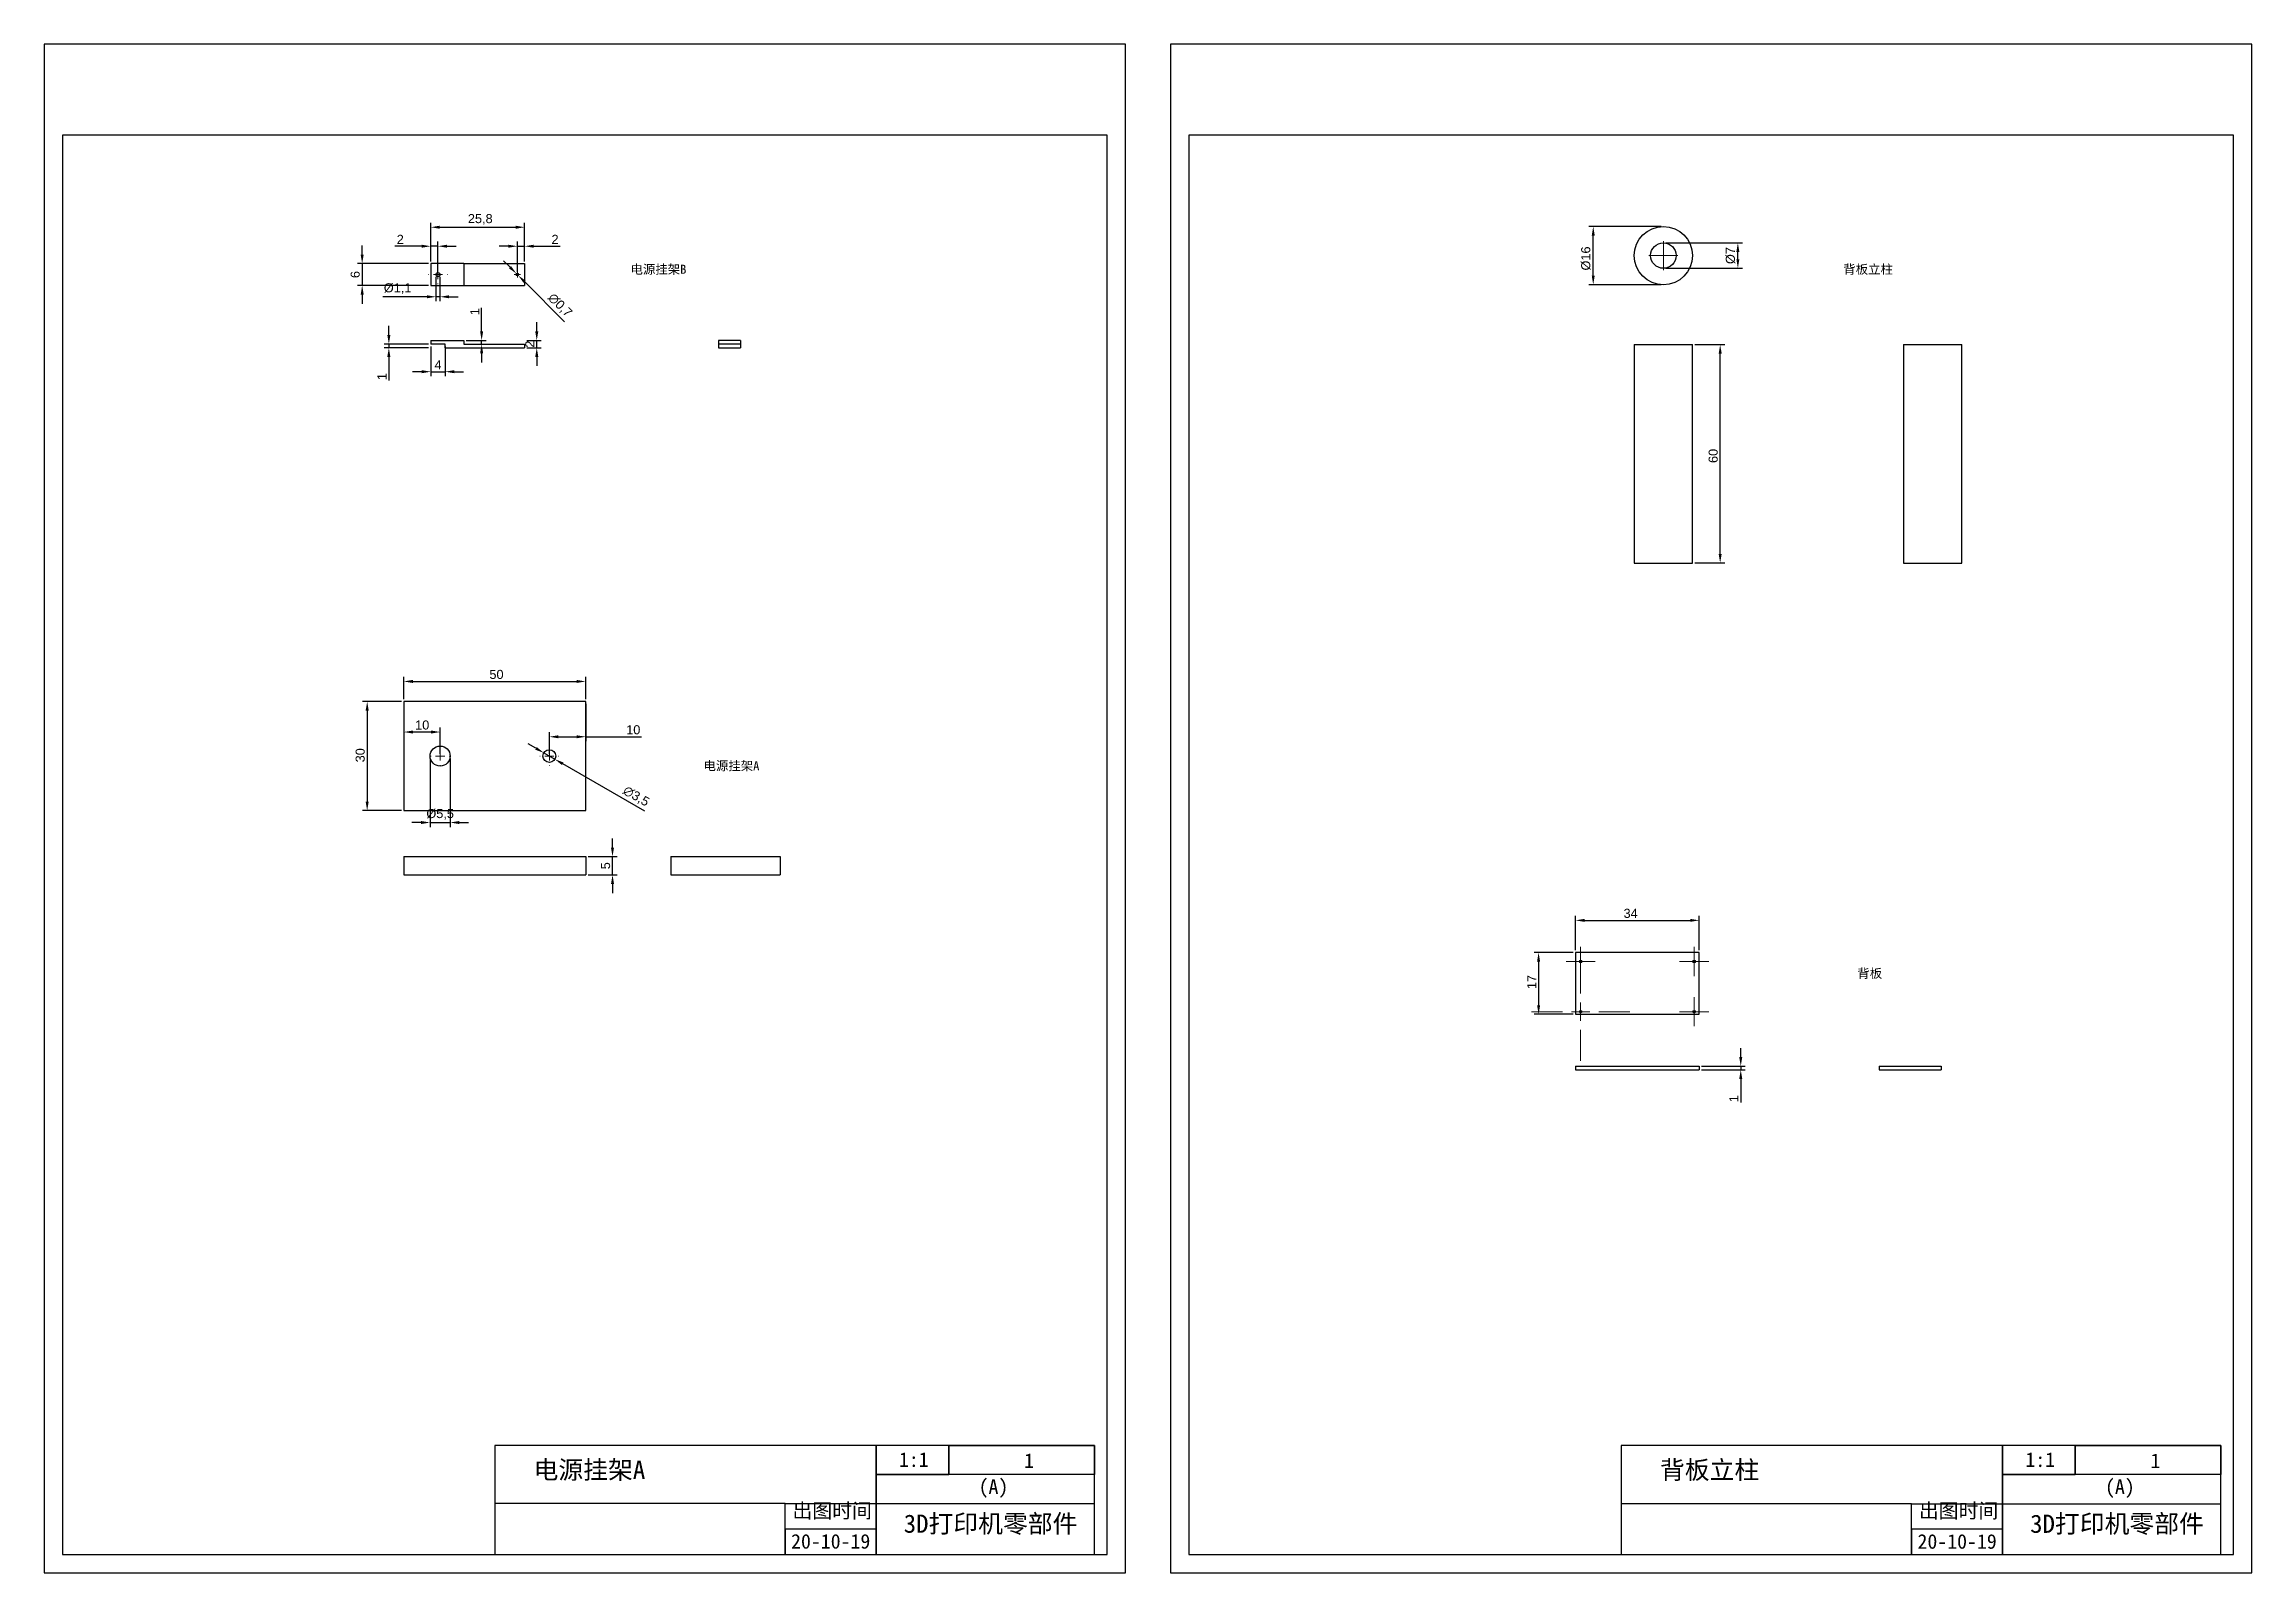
# Model space of a CAD drawing. Header units: millimetres. Extents: x -9 to 2385, y -1365 to 512.
# Drawn here: x 191 to 797, y -872 to -452 of the extents above; entities that cross this region are included whole.
import ezdxf

# ---------------------------------------------------------------- set-up
doc = ezdxf.new("R2010")
doc.units = ezdxf.units.MM
doc.styles.get("Standard").update_dxf_attribs({"font": 'arial.ttf'})
doc.dimstyles.new('ISO-25', dxfattribs={"dimtxt": 2.5, "dimasz": 2.5, "dimexe": 1.25, "dimexo": 0.625, "dimtad": 1, "dimtxsty": 'Standard', "dimcen": 2.5, "dimclrd": 1, "dimclre": 1, "dimclrt": 1, "dimadec": 0, "dimazin": 0, "dimtfac": 1, "dimtmove": 0, "dimatfit": 3, "dimfxl": 1, "dimtfillclr": 1, "dimarcsym": 0})

msp = doc.modelspace()

# ---------------------------------------------------------------- texts
at = {"char_height": 2.5, "attachment_point": 1}
for s, insert in [('{\\fSimSun|b0|i0|c134|p2;电源挂架\\fSimSun|b0|i0|c0|p2;B}', (351.7013, -512.53)), ('{\\fSimSun|b0|i0|c134|p2;背板立柱}', (684.8346, -512.53)), ('{\\fSimSun|b0|i0|c134|p2;电源挂架A}', (371.7508, -648.9379)), ('{\\fSimSun|b0|i0|c134|p2;背板}', (688.6902, -705.9672))]:
    msp.add_mtext_dynamic_manual_height_columns(s, width=39.865692, gutter_width=12.5, heights=[0], dxfattribs=dict(at, insert=insert))
at = {"attachment_point": 1}
for s, insert, char_height in [('{\\fSimSun|b0|i0|c134|p2;电源挂架A}', (325.0671, -841.1113, 620.1756), 5), ('{\\fSimSun|b0|i0|c134|p2;1}', (459.8138, -839.1253, 420), 4), ('{\\fSimSun|b0|i0|c134|p2;背板立柱}', (634.4756, -841.1343, 620.1756), 5), ('{\\fSimSun|b0|i0|c134|p2;1}', (769.2222, -839.1483, 420), 4), ('{\\fSimSun|b0|i0|c134|p2;(A)}', (447.3149, -846.2565, 420), 4), ('{\\fSimSun|b0|i0|c134|p2;(A)}', (756.7233, -846.2795, 420), 4), ('{\\fSimSun|b0|i0|c134|p2;出图时间}', (396.1774, -852.8657, 1260), 4), ('{\\fSimSun|b0|i0|c134|p2;出图时间}', (705.5858, -852.8887, 1260), 4), ('{\\fSimSun|b0|i0|c0|p2;3D\\fSimSun|b0|i0|c134|p2;打印机零部件}', (426.7483, -855.9244), 5), ('{\\fSimSun|b0|i0|c0|p2;3D\\fSimSun|b0|i0|c134|p2;打印机零部件}', (736.1567, -855.9473), 5), ('{\\fSimSun|b0|i0|c134|p2;20-10-19}', (395.8045, -861.286), 4), ('{\\fSimSun|b0|i0|c134|p2;20-10-19}', (705.213, -861.309), 4)]:
    msp.add_mtext(s, dxfattribs=dict(at, insert=insert, char_height=char_height))
at = {"char_height": 4, "width": 9.189944, "attachment_point": 1}
for insert in [(425.4327, -838.8246, 420), (734.8411, -838.8476, 420)]:
    msp.add_mtext('{\\fSimSun|b0|i0|c134|p2;1:1}', dxfattribs=dict(at, insert=insert))

# ---------------------------------------------------------------- blocks, each defined once
blk = doc.blocks.new('*D337')
at = {"color": 1, "linetype": 'Continuous', "lineweight": -2, "transparency": 16777216}
for p, q in [((323.24, -533.35), (327.2, -533.35)), ((325.95, -530.85), (325.95, -528.35)), ((325.95, -535.35), (325.95, -533.35)), ((323.24, -535.35), (327.2, -535.35)), ((325.95, -537.85), (325.95, -540.35))]:
    blk.add_line(p, q, dxfattribs=at)
at = {"color": 1, "linetype": 'Continuous', "transparency": 16777216}
for points in [[(325.53, -530.85), (326.37, -530.85), (325.95, -533.35)], [(325.53, -537.85), (326.37, -537.85), (325.95, -535.35)]]:
    blk.add_solid(points, dxfattribs=at)
at = {"layer": 'Defpoints', "color": 0, "linetype": 'Continuous', "transparency": 16777216}
for p in [(322.62, -533.35), (325.95, -533.35), (322.62, -535.35)]:
    blk.add_point(p, dxfattribs=at)
at = {"color": 1, "linetype": 'Continuous', "lineweight": 18, "transparency": 16777216, "insert": (322.81, -534.35), "char_height": 2.5, "attachment_point": 2, "rotation": 90}
blk.add_mtext('2', dxfattribs=at)
blk = doc.blocks.new('*D338')
at = {"color": 1, "linetype": 'Continuous', "lineweight": -2, "transparency": 16777216}
for p, q in [((296.82, -534.98), (296.82, -543.17)), ((300.82, -534.98), (300.82, -543.17)), ((294.32, -541.92), (291.82, -541.92)), ((296.82, -541.92), (300.82, -541.92)), ((303.32, -541.92), (305.82, -541.92))]:
    blk.add_line(p, q, dxfattribs=at)
at = {"color": 1, "linetype": 'Continuous', "transparency": 16777216}
for points in [[(294.32, -541.5), (294.32, -542.34), (296.82, -541.92)], [(303.32, -541.5), (303.32, -542.34), (300.82, -541.92)]]:
    blk.add_solid(points, dxfattribs=at)
at = {"layer": 'Defpoints', "color": 0, "linetype": 'Continuous', "transparency": 16777216}
for p in [(296.82, -534.35), (300.82, -534.35), (300.82, -541.92)]:
    blk.add_point(p, dxfattribs=at)
at = {"color": 1, "linetype": 'Continuous', "lineweight": 18, "transparency": 16777216, "insert": (298.82, -538.8), "char_height": 2.5, "attachment_point": 2}
blk.add_mtext('4', dxfattribs=at)
blk = doc.blocks.new('*D339')
at = {"color": 1, "linetype": 'Continuous', "lineweight": -2, "transparency": 16777216}
for p, q in [((285.32, -531.85), (285.32, -529.35)), ((296.19, -534.35), (284.07, -534.35)), ((296.19, -535.35), (284.07, -535.35)), ((285.32, -534.35), (285.32, -535.35)), ((285.32, -537.85), (285.32, -544.35))]:
    blk.add_line(p, q, dxfattribs=at)
at = {"color": 1, "linetype": 'Continuous', "transparency": 16777216}
for points in [[(284.9, -531.85), (285.74, -531.85), (285.32, -534.35)], [(284.9, -537.85), (285.74, -537.85), (285.32, -535.35)]]:
    blk.add_solid(points, dxfattribs=at)
at = {"layer": 'Defpoints', "color": 0, "linetype": 'Continuous', "transparency": 16777216}
for p in [(285.32, -535.35), (296.82, -534.35), (296.82, -535.35)]:
    blk.add_point(p, dxfattribs=at)
at = {"color": 1, "linetype": 'Continuous', "lineweight": 18, "transparency": 16777216, "insert": (282.18, -543.27), "char_height": 2.5, "attachment_point": 2, "rotation": 90}
blk.add_mtext('1', dxfattribs=at)
blk = doc.blocks.new('*D340')
at = {"color": 1, "linetype": 'Continuous', "lineweight": -2, "transparency": 16777216}
for p, q in [((310.81, -530.85), (310.81, -524.35)), ((306.58, -533.35), (312.06, -533.35)), ((310.81, -534.35), (310.81, -533.35)), ((306.58, -534.35), (312.06, -534.35)), ((310.81, -536.85), (310.81, -539.35))]:
    blk.add_line(p, q, dxfattribs=at)
at = {"color": 1, "linetype": 'Continuous', "transparency": 16777216}
for points in [[(310.39, -530.85), (311.23, -530.85), (310.81, -533.35)], [(310.39, -536.85), (311.23, -536.85), (310.81, -534.35)]]:
    blk.add_solid(points, dxfattribs=at)
at = {"layer": 'Defpoints', "color": 0, "linetype": 'Continuous', "transparency": 16777216}
for p in [(305.96, -533.35), (305.96, -534.35), (310.81, -534.35)]:
    blk.add_point(p, dxfattribs=at)
at = {"color": 1, "linetype": 'Continuous', "lineweight": 18, "transparency": 16777216, "insert": (307.68, -525.43), "char_height": 2.5, "attachment_point": 2, "rotation": 90}
blk.add_mtext('1', dxfattribs=at)
blk = doc.blocks.new('*D341')
at = {"color": 1, "linetype": 'Continuous', "lineweight": -2, "transparency": 16777216}
for p, q in [((296.82, -511.6), (296.82, -500.98)), ((299.32, -502.23), (320.12, -502.23)), ((322.62, -511.6), (322.62, -500.98))]:
    blk.add_line(p, q, dxfattribs=at)
at = {"color": 1, "linetype": 'Continuous', "transparency": 16777216}
for points in [[(299.32, -501.81), (299.32, -502.65), (296.82, -502.23)], [(320.12, -501.81), (320.12, -502.65), (322.62, -502.23)]]:
    blk.add_solid(points, dxfattribs=at)
at = {"layer": 'Defpoints', "color": 0, "linetype": 'Continuous', "transparency": 16777216}
for p in [(322.62, -502.23), (296.82, -512.23), (322.62, -512.23)]:
    blk.add_point(p, dxfattribs=at)
at = {"color": 1, "linetype": 'Continuous', "lineweight": 18, "transparency": 16777216, "insert": (310.43, -498.6), "char_height": 2.5, "attachment_point": 2}
blk.add_mtext('25,8', dxfattribs=at)
blk = doc.blocks.new('*D342')
at = {"color": 1, "linetype": 'Continuous', "lineweight": -2, "transparency": 16777216}
for p, q in [((277.99, -509.73), (277.99, -507.23)), ((296.19, -512.23), (276.74, -512.23)), ((277.99, -512.23), (277.99, -518.23)), ((296.19, -518.23), (276.74, -518.23)), ((277.99, -520.73), (277.99, -523.23))]:
    blk.add_line(p, q, dxfattribs=at)
at = {"color": 1, "linetype": 'Continuous', "transparency": 16777216}
for points in [[(277.58, -509.73), (278.41, -509.73), (277.99, -512.23)], [(277.58, -520.73), (278.41, -520.73), (277.99, -518.23)]]:
    blk.add_solid(points, dxfattribs=at)
at = {"layer": 'Defpoints', "color": 0, "linetype": 'Continuous', "transparency": 16777216}
for p in [(296.82, -512.23), (277.99, -518.23), (296.82, -518.23)]:
    blk.add_point(p, dxfattribs=at)
at = {"color": 1, "linetype": 'Continuous', "lineweight": 18, "transparency": 16777216, "insert": (274.82, -515.23), "char_height": 2.5, "attachment_point": 2, "rotation": 90}
blk.add_mtext('6', dxfattribs=at)
blk = doc.blocks.new('*D343')
at = {"color": 1, "linetype": 'Continuous', "lineweight": -2, "transparency": 16777216}
for p, q in [((295.77, -521.33), (283.71, -521.33)), ((298.27, -515.85), (298.27, -522.58)), ((299.37, -521.33), (298.27, -521.33)), ((299.37, -515.85), (299.37, -522.58)), ((301.87, -521.33), (304.37, -521.33))]:
    blk.add_line(p, q, dxfattribs=at)
at = {"color": 1, "linetype": 'Continuous', "transparency": 16777216}
for points in [[(295.77, -520.92), (295.77, -521.75), (298.27, -521.33)], [(301.87, -520.92), (301.87, -521.75), (299.37, -521.33)]]:
    blk.add_solid(points, dxfattribs=at)
at = {"layer": 'Defpoints', "color": 0, "linetype": 'Continuous', "transparency": 16777216}
for p in [(298.27, -515.23), (299.37, -515.23), (299.37, -521.33)]:
    blk.add_point(p, dxfattribs=at)
at = {"color": 1, "linetype": 'Continuous', "lineweight": 18, "transparency": 16777216, "insert": (287.73, -517.62), "char_height": 2.5, "attachment_point": 2}
blk.add_mtext('%%c1,1', dxfattribs=at)
blk = doc.blocks.new('*D344')
at = {"color": 1, "linetype": 'Continuous', "lineweight": -2, "transparency": 16777216}
for p, q in [((318.6, -513.21), (316.83, -511.45)), ((320.37, -514.98), (320.86, -515.48)), ((333.61, -528.22), (322.63, -517.24))]:
    blk.add_line(p, q, dxfattribs=at)
at = {"color": 1, "linetype": 'Continuous', "transparency": 16777216}
for points in [[(318.9, -512.92), (318.31, -513.51), (320.37, -514.98)], [(322.93, -516.95), (322.34, -517.54), (320.86, -515.48)]]:
    blk.add_solid(points, dxfattribs=at)
at = {"layer": 'Defpoints', "color": 0, "linetype": 'Continuous', "transparency": 16777216}
for p in [(320.37, -514.98), (320.86, -515.48)]:
    blk.add_point(p, dxfattribs=at)
at = {"color": 1, "linetype": 'Continuous', "lineweight": 18, "transparency": 16777216, "insert": (330.65, -520.01), "char_height": 2.5, "attachment_point": 1, "rotation": 315}
blk.add_mtext('∅0,7', dxfattribs=at)
blk = doc.blocks.new('*D345')
at = {"color": 1, "linetype": 'Continuous', "lineweight": -2, "transparency": 16777216}
for p, q in [((294.32, -507.44), (287.01, -507.44)), ((296.82, -511.6), (296.82, -506.19)), ((298.82, -507.44), (296.82, -507.44)), ((298.82, -514.6), (298.82, -506.19)), ((301.32, -507.44), (303.82, -507.44))]:
    blk.add_line(p, q, dxfattribs=at)
at = {"color": 1, "linetype": 'Continuous', "transparency": 16777216}
for points in [[(294.32, -507.03), (294.32, -507.86), (296.82, -507.44)], [(301.32, -507.03), (301.32, -507.86), (298.82, -507.44)]]:
    blk.add_solid(points, dxfattribs=at)
at = {"layer": 'Defpoints', "color": 0, "linetype": 'Continuous', "transparency": 16777216}
for p in [(296.82, -507.44), (296.82, -512.23), (298.82, -515.23)]:
    blk.add_point(p, dxfattribs=at)
at = {"color": 1, "linetype": 'Continuous', "lineweight": 18, "transparency": 16777216, "insert": (288.46, -504.31), "char_height": 2.5, "attachment_point": 2}
blk.add_mtext('2', dxfattribs=at)
blk = doc.blocks.new('*D346')
at = {"color": 1, "linetype": 'Continuous', "lineweight": -2, "transparency": 16777216}
for p, q in [((318.12, -507.44), (315.62, -507.44)), ((320.62, -514.6), (320.62, -506.19)), ((320.62, -507.44), (322.62, -507.44)), ((322.62, -511.6), (322.62, -506.19)), ((325.12, -507.44), (332.42, -507.44))]:
    blk.add_line(p, q, dxfattribs=at)
at = {"color": 1, "linetype": 'Continuous', "transparency": 16777216}
for points in [[(318.12, -507.03), (318.12, -507.86), (320.62, -507.44)], [(325.12, -507.03), (325.12, -507.86), (322.62, -507.44)]]:
    blk.add_solid(points, dxfattribs=at)
at = {"layer": 'Defpoints', "color": 0, "linetype": 'Continuous', "transparency": 16777216}
for p in [(322.62, -507.44), (320.62, -515.23), (322.62, -512.23)]:
    blk.add_point(p, dxfattribs=at)
at = {"color": 1, "linetype": 'Continuous', "lineweight": 18, "transparency": 16777216, "insert": (330.97, -504.31), "char_height": 2.5, "attachment_point": 2}
blk.add_mtext('2', dxfattribs=at)
blk = doc.blocks.new('SW_CENTERMARKSYMBOL_7')
at = {"color": 0, "linetype": 'Continuous', "lineweight": 0}
for p, q in [((-2.5, 0), (-2.625, 0)), ((0, 0), (-1.25, 0)), ((0, 2.5), (0, 2.625)), ((0, 0), (0, 1.25)), ((0, 0), (0, -1.25)), ((0, 0), (1.25, 0)), ((2.5, 0), (2.625, 0)), ((0, -2.5), (0, -2.625))]:
    blk.add_line(p, q, dxfattribs=at)
blk = doc.blocks.new('SW_CENTERMARKSYMBOL_8')
at = {"color": 0, "linetype": 'Continuous', "lineweight": 0}
for p, q in [((-0.5, 0), (-0.85, 0)), ((0, 0), (-0.5, 0)), ((0, 0.5), (0, 0.85)), ((0, 0), (0, 0.5)), ((0, 0), (0, -0.5)), ((0, 0), (0.5, 0)), ((0.5, 0), (0.85, 0)), ((0, -0.5), (0, -0.85))]:
    blk.add_line(p, q, dxfattribs=at)
blk = doc.blocks.new('*D347')
at = {"color": 1, "linetype": 'Continuous', "lineweight": -2, "transparency": 16777216}
for p, q in [((346.76, -672.66), (346.76, -670.16)), ((340.03, -675.16), (348.01, -675.16)), ((346.76, -680.16), (346.76, -675.16)), ((340.03, -680.16), (348.01, -680.16)), ((346.76, -682.66), (346.76, -685.16))]:
    blk.add_line(p, q, dxfattribs=at)
at = {"color": 1, "linetype": 'Continuous', "transparency": 16777216}
for points in [[(346.34, -672.66), (347.17, -672.66), (346.76, -675.16)], [(346.34, -682.66), (347.17, -682.66), (346.76, -680.16)]]:
    blk.add_solid(points, dxfattribs=at)
at = {"layer": 'Defpoints', "color": 0, "linetype": 'Continuous', "transparency": 16777216}
for p in [(339.41, -675.16), (346.76, -675.16), (339.41, -680.16)]:
    blk.add_point(p, dxfattribs=at)
at = {"color": 1, "linetype": 'Continuous', "lineweight": 18, "transparency": 16777216, "insert": (343.59, -677.66), "char_height": 2.5, "attachment_point": 2, "rotation": 90}
blk.add_mtext('5', dxfattribs=at)
blk = doc.blocks.new('*D348')
at = {"color": 1, "linetype": 'Continuous', "lineweight": -2, "transparency": 16777216}
for p, q in [((289.41, -631.9), (289.41, -625.77)), ((291.91, -627.02), (336.91, -627.02)), ((339.41, -631.9), (339.41, -625.77))]:
    blk.add_line(p, q, dxfattribs=at)
at = {"color": 1, "linetype": 'Continuous', "transparency": 16777216}
for points in [[(291.91, -626.61), (291.91, -627.44), (289.41, -627.02)], [(336.91, -626.61), (336.91, -627.44), (339.41, -627.02)]]:
    blk.add_solid(points, dxfattribs=at)
at = {"layer": 'Defpoints', "color": 0, "linetype": 'Continuous', "transparency": 16777216}
for p in [(339.41, -627.02), (289.41, -632.52), (339.41, -632.52)]:
    blk.add_point(p, dxfattribs=at)
at = {"color": 1, "linetype": 'Continuous', "lineweight": 18, "transparency": 16777216, "insert": (314.89, -623.84), "char_height": 2.5, "attachment_point": 2}
blk.add_mtext('50', dxfattribs=at)
blk = doc.blocks.new('*D349')
at = {"color": 1, "linetype": 'Continuous', "lineweight": -2, "transparency": 16777216}
for p, q in [((288.78, -632.52), (278.12, -632.52)), ((279.37, -635.02), (279.37, -660.02)), ((288.78, -662.52), (278.12, -662.52))]:
    blk.add_line(p, q, dxfattribs=at)
at = {"color": 1, "linetype": 'Continuous', "transparency": 16777216}
for points in [[(278.95, -635.02), (279.78, -635.02), (279.37, -632.52)], [(278.95, -660.02), (279.78, -660.02), (279.37, -662.52)]]:
    blk.add_solid(points, dxfattribs=at)
at = {"layer": 'Defpoints', "color": 0, "linetype": 'Continuous', "transparency": 16777216}
for p in [(289.41, -632.52), (279.37, -662.52), (289.41, -662.52)]:
    blk.add_point(p, dxfattribs=at)
at = {"color": 1, "linetype": 'Continuous', "lineweight": 18, "transparency": 16777216, "insert": (276.19, -647.31), "char_height": 2.5, "attachment_point": 2, "rotation": 90}
blk.add_mtext('30', dxfattribs=at)
blk = doc.blocks.new('*D350')
at = {"color": 1, "linetype": 'Continuous', "lineweight": -2, "transparency": 16777216}
for p, q in [((296.66, -648.15), (296.66, -667.03)), ((302.16, -648.15), (302.16, -667.03)), ((294.16, -665.78), (291.66, -665.78)), ((296.66, -665.78), (302.16, -665.78)), ((304.66, -665.78), (307.16, -665.78))]:
    blk.add_line(p, q, dxfattribs=at)
at = {"color": 1, "linetype": 'Continuous', "transparency": 16777216}
for points in [[(294.16, -665.37), (294.16, -666.2), (296.66, -665.78)], [(304.66, -665.37), (304.66, -666.2), (302.16, -665.78)]]:
    blk.add_solid(points, dxfattribs=at)
at = {"layer": 'Defpoints', "color": 0, "linetype": 'Continuous', "transparency": 16777216}
for p in [(296.66, -647.52), (302.16, -647.52), (302.16, -665.78)]:
    blk.add_point(p, dxfattribs=at)
at = {"color": 1, "linetype": 'Continuous', "lineweight": 18, "transparency": 16777216, "insert": (299.41, -662.07), "char_height": 2.5, "attachment_point": 2}
blk.add_mtext('%%c5,5', dxfattribs=at)
blk = doc.blocks.new('*D351')
at = {"color": 1, "linetype": 'Continuous', "lineweight": -2, "transparency": 16777216}
for p, q in [((325.72, -645.4), (323.56, -644.15)), ((327.89, -646.65), (330.92, -648.4)), ((355.67, -662.69), (333.09, -649.65))]:
    blk.add_line(p, q, dxfattribs=at)
at = {"color": 1, "linetype": 'Continuous', "transparency": 16777216}
for points in [[(325.93, -645.04), (325.52, -645.76), (327.89, -646.65)], [(333.29, -649.29), (332.88, -650.01), (330.92, -648.4)]]:
    blk.add_solid(points, dxfattribs=at)
at = {"layer": 'Defpoints', "color": 0, "linetype": 'Continuous', "transparency": 16777216}
for p in [(327.89, -646.65), (330.92, -648.4)]:
    blk.add_point(p, dxfattribs=at)
at = {"color": 1, "linetype": 'Continuous', "lineweight": 18, "transparency": 16777216, "insert": (350.67, -655.51), "char_height": 2.5, "attachment_point": 1, "rotation": 330}
blk.add_mtext('∅3,5', dxfattribs=at)
blk = doc.blocks.new('*D352')
at = {"color": 1, "linetype": 'Continuous', "lineweight": -2, "transparency": 16777216}
for p, q in [((289.41, -633.15), (289.41, -642.17)), ((296.91, -640.92), (291.91, -640.92)), ((299.41, -646.9), (299.41, -639.67))]:
    blk.add_line(p, q, dxfattribs=at)
at = {"color": 1, "linetype": 'Continuous', "transparency": 16777216}
for points in [[(291.91, -640.51), (291.91, -641.34), (289.41, -640.92)], [(296.91, -640.51), (296.91, -641.34), (299.41, -640.92)]]:
    blk.add_solid(points, dxfattribs=at)
at = {"layer": 'Defpoints', "color": 0, "linetype": 'Continuous', "transparency": 16777216}
for p in [(289.41, -632.52), (289.41, -640.92), (299.41, -647.52)]:
    blk.add_point(p, dxfattribs=at)
at = {"color": 1, "linetype": 'Continuous', "lineweight": 18, "transparency": 16777216, "insert": (294.48, -637.74), "char_height": 2.5, "attachment_point": 2}
blk.add_mtext('10', dxfattribs=at)
blk = doc.blocks.new('*D353')
at = {"color": 1, "linetype": 'Continuous', "lineweight": -2, "transparency": 16777216}
for p, q in [((339.41, -633.15), (339.41, -643.47)), ((329.41, -646.9), (329.41, -640.97)), ((331.91, -642.22), (336.91, -642.22)), ((339.41, -642.22), (354.75, -642.22))]:
    blk.add_line(p, q, dxfattribs=at)
at = {"color": 1, "linetype": 'Continuous', "transparency": 16777216}
for points in [[(331.91, -641.81), (331.91, -642.64), (329.41, -642.22)], [(336.91, -641.81), (336.91, -642.64), (339.41, -642.22)]]:
    blk.add_solid(points, dxfattribs=at)
at = {"layer": 'Defpoints', "color": 0, "linetype": 'Continuous', "transparency": 16777216}
for p in [(339.41, -632.52), (339.41, -642.22), (329.41, -647.52)]:
    blk.add_point(p, dxfattribs=at)
at = {"color": 1, "linetype": 'Continuous', "lineweight": 18, "transparency": 16777216, "insert": (352.46, -639.05), "char_height": 2.5, "attachment_point": 2}
blk.add_mtext('10', dxfattribs=at)
blk = doc.blocks.new('SW_CENTERMARKSYMBOL_5')
at = {"color": 0, "linetype": 'Continuous', "lineweight": 0}
for p, q in [((-2.5, 0), (-2.625, 0)), ((0, 0), (-1.25, 0)), ((0, 2.5), (0, 2.625)), ((0, 0), (0, 1.25)), ((0, 0), (0, -1.25)), ((0, 0), (1.25, 0)), ((2.5, 0), (2.625, 0)), ((0, -2.5), (0, -2.625))]:
    blk.add_line(p, q, dxfattribs=at)
blk = doc.blocks.new('SW_CENTERMARKSYMBOL_6')
at = {"color": 0, "linetype": 'Continuous', "lineweight": 0}
for p, q in [((-2.5, 0), (-2.625, 0)), ((0, 0), (-1.25, 0)), ((0, 2.5), (0, 2.625)), ((0, 0), (0, 1.25)), ((0, 0), (0, -1.25)), ((0, 0), (1.25, 0)), ((2.5, 0), (2.625, 0)), ((0, -2.5), (0, -2.625))]:
    blk.add_line(p, q, dxfattribs=at)
blk = doc.blocks.new('*D354')
at = {"color": 1, "linetype": 'Continuous', "lineweight": -2, "transparency": 16777216}
for p, q in [((644.04, -534.48), (652.26, -534.48)), ((651.01, -591.98), (651.01, -536.98)), ((644.04, -594.48), (652.26, -594.48))]:
    blk.add_line(p, q, dxfattribs=at)
at = {"color": 1, "linetype": 'Continuous', "transparency": 16777216}
for points in [[(650.59, -536.98), (651.43, -536.98), (651.01, -534.48)], [(650.59, -591.98), (651.43, -591.98), (651.01, -594.48)]]:
    blk.add_solid(points, dxfattribs=at)
at = {"layer": 'Defpoints', "color": 0, "linetype": 'Continuous', "transparency": 16777216}
for p in [(643.42, -534.48), (651.01, -534.48), (643.42, -594.48)]:
    blk.add_point(p, dxfattribs=at)
at = {"color": 1, "linetype": 'Continuous', "lineweight": 18, "transparency": 16777216, "insert": (647.83, -565.06), "char_height": 2.5, "attachment_point": 2, "rotation": 90}
blk.add_mtext('60', dxfattribs=at)
blk = doc.blocks.new('*D355')
at = {"color": 1, "linetype": 'Continuous', "lineweight": -2, "transparency": 16777216}
for p, q in [((636.04, -506.51), (657.12, -506.51)), ((655.87, -511.01), (655.87, -509.01)), ((636.04, -513.51), (657.12, -513.51))]:
    blk.add_line(p, q, dxfattribs=at)
at = {"color": 1, "linetype": 'Continuous', "transparency": 16777216}
for points in [[(655.45, -509.01), (656.28, -509.01), (655.87, -506.51)], [(655.45, -511.01), (656.28, -511.01), (655.87, -513.51)]]:
    blk.add_solid(points, dxfattribs=at)
at = {"layer": 'Defpoints', "color": 0, "linetype": 'Continuous', "transparency": 16777216}
for p in [(635.42, -506.51), (655.87, -506.51), (635.42, -513.51)]:
    blk.add_point(p, dxfattribs=at)
at = {"color": 1, "linetype": 'Continuous', "lineweight": 18, "transparency": 16777216, "insert": (652.55, -510.01), "char_height": 2.5, "attachment_point": 2, "rotation": 90}
blk.add_mtext('%%c7', dxfattribs=at)
blk = doc.blocks.new('*D356')
at = {"color": 1, "linetype": 'Continuous', "lineweight": -2, "transparency": 16777216}
for p, q in [((634.79, -502.01), (614.89, -502.01)), ((616.14, -515.51), (616.14, -504.51)), ((634.79, -518.01), (614.89, -518.01))]:
    blk.add_line(p, q, dxfattribs=at)
at = {"color": 1, "linetype": 'Continuous', "transparency": 16777216}
for points in [[(615.73, -504.51), (616.56, -504.51), (616.14, -502.01)], [(615.73, -515.51), (616.56, -515.51), (616.14, -518.01)]]:
    blk.add_solid(points, dxfattribs=at)
at = {"layer": 'Defpoints', "color": 0, "linetype": 'Continuous', "transparency": 16777216}
for p in [(616.14, -502.01), (635.42, -502.01), (635.42, -518.01)]:
    blk.add_point(p, dxfattribs=at)
at = {"color": 1, "linetype": 'Continuous', "lineweight": 18, "transparency": 16777216, "insert": (612.83, -510.81), "char_height": 2.5, "attachment_point": 2, "rotation": 90}
blk.add_mtext('%%c16', dxfattribs=at)
blk = doc.blocks.new('SW_CENTERMARKSYMBOL_4')
at = {"color": 0, "linetype": 'Continuous', "lineweight": 0}
for p, q in [((-2.5, 0), (-4, 0)), ((0, 0), (-2.5, 0)), ((0, 2.5), (0, 4)), ((0, 0), (0, 2.5)), ((0, 0), (0, -2.5)), ((0, 0), (2.5, 0)), ((2.5, 0), (4, 0)), ((0, -2.5), (0, -4))]:
    blk.add_line(p, q, dxfattribs=at)
blk = doc.blocks.new('*D357')
at = {"color": 1, "linetype": 'Continuous', "lineweight": -2, "transparency": 16777216}
for p, q in [((645.91, -732.75), (657.91, -732.75)), ((645.91, -733.75), (657.91, -733.75)), ((656.66, -730.25), (656.66, -727.75)), ((656.66, -732.75), (656.66, -733.75)), ((656.66, -736.25), (656.66, -742.75))]:
    blk.add_line(p, q, dxfattribs=at)
at = {"color": 1, "linetype": 'Continuous', "transparency": 16777216}
for points in [[(656.24, -730.25), (657.08, -730.25), (656.66, -732.75)], [(656.24, -736.25), (657.08, -736.25), (656.66, -733.75)]]:
    blk.add_solid(points, dxfattribs=at)
at = {"layer": 'Defpoints', "color": 0, "linetype": 'Continuous', "transparency": 16777216}
for p in [(645.28, -732.75), (645.28, -733.75), (656.66, -732.75)]:
    blk.add_point(p, dxfattribs=at)
at = {"color": 1, "linetype": 'Continuous', "lineweight": 18, "transparency": 16777216, "insert": (653.53, -741.66), "char_height": 2.5, "attachment_point": 2, "rotation": 90}
blk.add_mtext('1', dxfattribs=at)
blk = doc.blocks.new('*D358')
at = {"color": 1, "linetype": 'Continuous', "lineweight": -2, "transparency": 16777216}
for p, q in [((611.28, -700.85), (611.28, -691.42)), ((613.78, -692.67), (642.78, -692.67)), ((645.28, -700.85), (645.28, -691.42))]:
    blk.add_line(p, q, dxfattribs=at)
at = {"color": 1, "linetype": 'Continuous', "transparency": 16777216}
for points in [[(613.78, -692.25), (613.78, -693.08), (611.28, -692.67)], [(642.78, -692.25), (642.78, -693.08), (645.28, -692.67)]]:
    blk.add_solid(points, dxfattribs=at)
at = {"layer": 'Defpoints', "color": 0, "linetype": 'Continuous', "transparency": 16777216}
for p in [(645.28, -692.67), (611.28, -701.48), (645.28, -701.48)]:
    blk.add_point(p, dxfattribs=at)
at = {"color": 1, "linetype": 'Continuous', "lineweight": 18, "transparency": 16777216, "insert": (626.41, -689.49), "char_height": 2.5, "attachment_point": 2}
blk.add_mtext('34', dxfattribs=at)
blk = doc.blocks.new('*D359')
at = {"color": 1, "linetype": 'Continuous', "lineweight": -2, "transparency": 16777216}
for p, q in [((610.66, -701.48), (599.88, -701.48)), ((601.13, -703.98), (601.13, -715.98)), ((610.66, -718.48), (599.88, -718.48))]:
    blk.add_line(p, q, dxfattribs=at)
at = {"color": 1, "linetype": 'Continuous', "transparency": 16777216}
for points in [[(600.72, -703.98), (601.55, -703.98), (601.13, -701.48)], [(600.72, -715.98), (601.55, -715.98), (601.13, -718.48)]]:
    blk.add_solid(points, dxfattribs=at)
at = {"layer": 'Defpoints', "color": 0, "linetype": 'Continuous', "transparency": 16777216}
for p in [(611.28, -701.48), (601.13, -718.48), (611.28, -718.48)]:
    blk.add_point(p, dxfattribs=at)
at = {"color": 1, "linetype": 'Continuous', "lineweight": 18, "transparency": 16777216, "insert": (598, -709.62), "char_height": 2.5, "attachment_point": 2, "rotation": 90}
blk.add_mtext('17', dxfattribs=at)
blk = doc.blocks.new('SW_CENTERMARKSYMBOL_0')
at = {"color": 0, "linetype": 'Continuous', "lineweight": 0}
for p, q in [((0, 5), (0, 13.5)), ((-5, 0), (-13.5, 0)), ((0, 0), (-2.5, 0)), ((0, 0), (0, 2.5)), ((0, 0), (0, -2.5)), ((0, 0), (2.5, 0)), ((5, 0), (13.5, 0)), ((0, -5), (0, -13.5))]:
    blk.add_line(p, q, dxfattribs=at)
blk = doc.blocks.new('SW_CENTERMARKSYMBOL_1')
at = {"color": 0, "linetype": 'Continuous', "lineweight": 0}
for p, q in [((-2.5, 0), (-4, 0)), ((0, 0), (-2.5, 0)), ((0, 2.5), (0, 4)), ((0, 0), (0, 2.5)), ((0, 0), (0, -2.5)), ((0, 0), (2.5, 0)), ((2.5, 0), (4, 0)), ((0, -2.5), (0, -4))]:
    blk.add_line(p, q, dxfattribs=at)
blk = doc.blocks.new('SW_CENTERMARKSYMBOL_2')
at = {"color": 0, "linetype": 'Continuous', "lineweight": 0}
for p, q in [((-2.5, 0), (-4, 0)), ((0, 0), (-2.5, 0)), ((0, 2.5), (0, 4)), ((0, 0), (0, 2.5)), ((0, 0), (0, -2.5)), ((0, 0), (2.5, 0)), ((2.5, 0), (4, 0)), ((0, -2.5), (0, -4))]:
    blk.add_line(p, q, dxfattribs=at)
blk = doc.blocks.new('SW_CENTERMARKSYMBOL_3')
at = {"color": 0, "linetype": 'Continuous', "lineweight": 0}
for p, q in [((-2.5, 0), (-4, 0)), ((0, 0), (-2.5, 0)), ((0, 2.5), (0, 4)), ((0, 0), (0, 2.5)), ((0, 0), (0, -2.5)), ((0, 0), (2.5, 0)), ((2.5, 0), (4, 0)), ((0, -2.5), (0, -4))]:
    blk.add_line(p, q, dxfattribs=at)

# ---------------------------------------------------------------- dimensions: what is measured, and where the dimension line sits
at = {"color": 7, "linetype": 'Continuous', "lineweight": 18}
for base, p1, p2, picture, middle in [((322.617, -502.2293), (296.817, -512.2293), (322.617, -512.2293), '*D341', (310.4306, -502.2293)), ((296.817, -507.4432), (298.817, -515.2293), (296.817, -512.2293), '*D345', (288.463, -507.4432)), ((322.617, -507.4432), (320.617, -515.2293), (322.617, -512.2293), '*D346', (330.971, -507.4432)), ((300.817, -541.9206), (296.817, -534.3505), (300.817, -534.3505), '*D338', (298.817, -541.9206)), ((339.4056, -627.0224), (289.4056, -632.5243), (339.4056, -632.5243), '*D348', (314.8882, -627.0224)), ((289.4056, -640.922), (299.4056, -647.5243), (289.4056, -632.5243), '*D352', (294.4825, -640.922)), ((339.4056, -642.2239), (329.4056, -647.5243), (339.4056, -632.5243), '*D353', (352.4559, -642.2239)), ((645.2815, -692.6675), (611.2815, -701.479), (645.2815, -701.479), '*D358', (626.4124, -692.6675))]:
    dim = msp.add_linear_dim(base=base, p1=p1, p2=p2, dimstyle='ISO-25', dxfattribs=at)
    dim.commit()
    dim.dimension.update_dxf_attribs({"geometry": picture, "text_midpoint": middle, "dimtype": 160})
for base, p1, p2, picture, middle in [((616.1434, -502.0116), (635.4152, -518.0116), (635.4152, -502.0116), '*D356', (616.1434, -510.8132)), ((655.8664, -506.5116), (635.4152, -513.5116), (635.4152, -506.5116), '*D355', (655.8664, -510.0116))]:
    dim = msp.add_linear_dim(base=base, p1=p1, p2=p2, angle=90, text='%%c<>', dimstyle='ISO-25', dxfattribs=at)
    dim.commit()
    dim.dimension.update_dxf_attribs({"geometry": picture, "text_midpoint": middle, "dimtype": 160})
for base, p1, p2, picture, middle in [((277.9943, -518.2293), (296.817, -512.2293), (296.817, -518.2293), '*D342', (277.9943, -515.2293)), ((310.8109, -534.3505), (305.9579, -533.3505), (305.9579, -534.3505), '*D340', (310.8109, -525.434)), ((285.3188, -535.3505), (296.817, -534.3505), (296.817, -535.3505), '*D339', (285.3188, -543.267)), ((325.9486, -533.3505), (322.617, -535.3505), (322.617, -533.3505), '*D337', (325.9486, -534.3505)), ((651.0085, -534.4831), (643.4152, -594.4831), (643.4152, -534.4831), '*D354', (651.0085, -565.0638)), ((279.367, -662.5243), (289.4056, -632.5243), (289.4056, -662.5243), '*D349', (279.367, -647.3085)), ((346.7568, -675.1641), (339.4056, -680.1641), (339.4056, -675.1641), '*D347', (346.7568, -677.6641)), ((601.1349, -718.479), (611.2815, -701.479), (611.2815, -718.479), '*D359', (601.1349, -709.6152)), ((656.6616, -732.7465), (645.2815, -733.7465), (645.2815, -732.7465), '*D357', (656.6616, -741.663))]:
    dim = msp.add_linear_dim(base=base, p1=p1, p2=p2, angle=90, dimstyle='ISO-25', dxfattribs=at)
    dim.commit()
    dim.dimension.update_dxf_attribs({"geometry": picture, "text_midpoint": middle, "dimtype": 160})
for base, p1, p2, picture, middle in [((299.367, -521.3338), (298.267, -515.2293), (299.367, -515.2293), '*D343', (287.7255, -521.3338)), ((302.1556, -665.7838), (296.6556, -647.5243), (302.1556, -647.5243), '*D350', (299.4056, -665.7838))]:
    dim = msp.add_linear_dim(base=base, p1=p1, p2=p2, text='%%c<>', dimstyle='ISO-25', dxfattribs=at)
    dim.commit()
    dim.dimension.update_dxf_attribs({"geometry": picture, "text_midpoint": middle, "dimtype": 160})
for p1, p2, picture, middle in [((320.3695, -514.9818), (320.8645, -515.4768), '*D344', (330.5972, -525.2095)), ((327.89, -646.6493), (330.9211, -648.3993), '*D351', (351.9698, -660.5517))]:
    dim = msp.add_diameter_dim_2p(p1=p1, p2=p2, dimstyle='ISO-25', dxfattribs=at)
    dim.commit()
    dim.dimension.update_dxf_attribs({"geometry": picture, "text_midpoint": middle, "dimtype": 163})

# ---------------------------------------------------------------- linework, layer by layer
at = {"color": 7, "linetype": 'Continuous', "lineweight": 25}
for p, q in [((296.817, -512.2293), (296.817, -518.2293)), ((305.9579, -512.2293), (296.817, -512.2293)), ((305.9579, -512.2293), (305.9579, -518.2293)), ((305.9579, -512.2293), (322.617, -512.2293)), ((322.617, -512.2293), (322.617, -518.2293)), ((296.817, -518.2293), (305.9579, -518.2293)), ((305.9579, -518.2293), (322.617, -518.2293)), ((296.817, -533.3505), (296.817, -534.3505)), ((296.817, -533.3505), (305.9579, -533.3505)), ((305.9579, -533.3505), (305.9579, -534.3505)), ((381.8965, -533.3505), (375.8965, -533.3505)), ((375.8965, -533.3505), (375.8965, -534.3505)), ((381.8965, -533.3505), (381.8965, -534.3505)), ((300.817, -534.3505), (296.817, -534.3505)), ((300.817, -535.3505), (300.817, -534.3505)), ((300.817, -535.3505), (322.617, -535.3505)), ((305.9579, -534.3505), (322.617, -534.3505)), ((322.617, -534.3505), (322.617, -535.3505)), ((375.8965, -534.3505), (375.8965, -535.3505)), ((381.8965, -534.3505), (375.8965, -534.3505)), ((375.8965, -535.3505), (381.8965, -535.3505)), ((381.8965, -534.3505), (381.8965, -535.3505)), ((627.4152, -534.4831), (627.4152, -594.4831)), ((627.4152, -534.4831), (635.4152, -534.4831)), ((635.4152, -534.4831), (643.4152, -534.4831)), ((643.4152, -594.4831), (643.4152, -534.4831)), ((701.3952, -534.4831), (701.3952, -594.4831)), ((701.3952, -534.4831), (717.3952, -534.4831)), ((717.3952, -594.4831), (717.3952, -534.4831)), ((627.4152, -594.4831), (635.4152, -594.4831)), ((635.4152, -594.4831), (643.4152, -594.4831)), ((701.3952, -594.4831), (717.3952, -594.4831)), ((339.4056, -632.5243), (289.4056, -632.5243)), ((289.4056, -632.5243), (289.4056, -662.5243)), ((339.4056, -662.5243), (339.4056, -632.5243)), ((289.4056, -662.5243), (339.4056, -662.5243)), ((289.4056, -675.1641), (289.4056, -680.1641)), ((289.4056, -675.1641), (339.4056, -675.1641)), ((339.4056, -675.1641), (339.4056, -680.1641)), ((362.7795, -675.1641), (362.7795, -680.1641)), ((362.7795, -675.1641), (392.7795, -675.1641)), ((392.7795, -675.1641), (392.7795, -680.1641)), ((289.4056, -680.1641), (339.4056, -680.1641)), ((362.7795, -680.1641), (392.7795, -680.1641)), ((645.2815, -701.479), (611.2815, -701.479)), ((611.2815, -701.479), (611.2815, -718.479)), ((645.2815, -718.479), (645.2815, -701.479)), ((611.2815, -718.479), (645.2815, -718.479)), ((611.2815, -732.7465), (645.2815, -732.7465)), ((611.2815, -732.7465), (611.2815, -733.7465)), ((611.2815, -733.7465), (645.2815, -733.7465)), ((645.2815, -732.7465), (645.2815, -733.7465)), ((694.7217, -732.7465), (694.7217, -733.7465)), ((694.7217, -732.7465), (711.7217, -732.7465)), ((694.7217, -733.7465), (711.7217, -733.7465)), ((711.7217, -732.7465), (711.7217, -733.7465))]:
    msp.add_line(p, q, dxfattribs=at)
for p, q in [((314.408, -836.9213, 420), (314.408, -866.9213, 420)), ((339.1397, -836.9213, 420), (314.408, -836.9213, 420)), ((439.1397, -836.9213, 420), (339.1397, -836.9213, 420)), ((419.1397, -866.9213, 420), (419.1397, -836.9213, 420)), ((419.1397, -836.9213, 420), (419.1397, -844.9213, 420)), ((439.1397, -844.9213, 420), (439.1397, -836.9213, 420)), ((439.1397, -844.9213, 420), (439.1397, -836.9213, 420)), ((439.1397, -836.9213, 420), (479.1397, -836.9213, 420)), ((479.1397, -836.9213, 420), (439.1397, -836.9213, 420)), ((439.1397, -836.9213, 420), (439.1397, -844.9213, 420)), ((479.1397, -866.9213, 420), (479.1397, -836.9213, 420)), ((479.1397, -836.9213, 420), (479.1397, -844.9213, 420)), ((623.8164, -836.9443, 420), (623.8164, -866.9443, 420)), ((648.5481, -836.9443, 420), (623.8164, -836.9443, 420)), ((748.5481, -836.9443, 420), (648.5481, -836.9443, 420)), ((728.5481, -866.9443, 420), (728.5481, -836.9443, 420)), ((728.5481, -836.9443, 420), (728.5481, -844.9443, 420)), ((748.5481, -844.9443, 420), (748.5481, -836.9443, 420)), ((748.5481, -844.9443, 420), (748.5481, -836.9443, 420)), ((748.5481, -836.9443, 420), (788.5481, -836.9443, 420)), ((788.5481, -836.9443, 420), (748.5481, -836.9443, 420)), ((748.5481, -836.9443, 420), (748.5481, -844.9443, 420)), ((788.5481, -866.9443, 420), (788.5481, -836.9443, 420)), ((788.5481, -836.9443, 420), (788.5481, -844.9443, 420)), ((419.1397, -844.9213, 420), (439.1397, -844.9213, 420)), ((439.1397, -844.9213, 420), (419.1397, -844.9213, 420)), ((419.1397, -844.9213, 420), (419.1397, -866.9213, 420)), ((479.1397, -844.9213, 420), (439.1397, -844.9213, 420)), ((728.5481, -844.9443, 420), (748.5481, -844.9443, 420)), ((748.5481, -844.9443, 420), (728.5481, -844.9443, 420)), ((728.5481, -844.9443, 420), (728.5481, -866.9443, 420)), ((788.5481, -844.9443, 420), (748.5481, -844.9443, 420)), ((394.1397, -852.9213, 420), (314.408, -852.9213, 420)), ((394.1397, -866.9213, 420), (394.1397, -852.9213, 420)), ((394.1397, -852.9213, 420), (419.1397, -852.9213, 420)), ((419.1397, -866.9213, 420), (419.1397, -852.9213, 420)), ((419.1397, -852.9213, 420), (479.1397, -852.9213, 420)), ((703.5481, -852.9443, 420), (623.8164, -852.9443, 420)), ((703.5481, -866.9443, 420), (703.5481, -852.9443, 420)), ((703.5481, -852.9443, 420), (728.5481, -852.9443, 420)), ((728.5481, -866.9443, 420), (728.5481, -852.9443, 420)), ((728.5481, -852.9443, 420), (788.5481, -852.9443, 420)), ((419.1397, -859.9213, 420), (394.1397, -859.9213, 420)), ((394.1397, -859.9213, 420), (394.1397, -866.9213, 420)), ((728.5481, -859.9443, 420), (703.5481, -859.9443, 420)), ((703.5481, -859.9443, 420), (703.5481, -866.9443, 420)), ((339.1397, -866.9213, 420), (354.1397, -866.9213, 420)), ((354.1397, -866.9213, 420), (394.1397, -866.9213, 420)), ((394.1397, -866.9213, 420), (419.1397, -866.9213, 420)), ((648.5481, -866.9443, 420), (663.5481, -866.9443, 420)), ((663.5481, -866.9443, 420), (703.5481, -866.9443, 420)), ((703.5481, -866.9443, 420), (728.5481, -866.9443, 420))]:
    msp.add_line(p, q)
for points in [[(190.6397, -451.9213), (190.6397, -871.9213), (487.6397, -871.9213), (487.6397, -451.9213)], [(500.0481, -451.9443), (500.0481, -871.9443), (797.0481, -871.9443), (797.0481, -451.9443)], [(195.6397, -476.9213), (195.6397, -866.9213), (482.6397, -866.9213), (482.6397, -476.9213)], [(505.0481, -476.9443), (505.0481, -866.9443), (792.0481, -866.9443), (792.0481, -476.9443)]]:
    msp.add_lwpolyline(points, close=True)
for centre, radius in [((635.4152, -510.0116), 8), ((635.4152, -510.0116), 3.5), ((298.817, -515.2293), 0.55), ((320.617, -515.2293), 0.35), ((299.4056, -647.5243), 2.75), ((329.4056, -647.5243), 1.75), ((612.6815, -703.9598), 0.35), ((643.8815, -703.9598), 0.35), ((612.6815, -717.779), 0.35), ((643.8815, -717.779), 0.35)]:
    msp.add_circle(centre, radius, dxfattribs=at)

# ---------------------------------------------------------------- block references
at = {"color": 7, "linetype": 'Continuous', "lineweight": 0}
for name, p in [('SW_CENTERMARKSYMBOL_4', (635.4152, -510.0116)), ('SW_CENTERMARKSYMBOL_7', (298.817, -515.2293)), ('SW_CENTERMARKSYMBOL_8', (320.617, -515.2293)), ('SW_CENTERMARKSYMBOL_5', (299.4056, -647.5243)), ('SW_CENTERMARKSYMBOL_6', (329.4056, -647.5243)), ('SW_CENTERMARKSYMBOL_1', (612.6815, -703.9598)), ('SW_CENTERMARKSYMBOL_2', (643.8815, -703.9598)), ('SW_CENTERMARKSYMBOL_0', (612.6815, -717.779)), ('SW_CENTERMARKSYMBOL_3', (643.8815, -717.779))]:
    msp.add_blockref(name, p, dxfattribs=at)

msp.set_redraw_order([(e.dxf.handle, doc.entitydb.next_handle()) for e in msp.query("TEXT MTEXT ATTDEF DIMENSION ARC_DIMENSION")])  # texts and dimensions are drawn at this point

doc.saveas('drawing.dxf')
